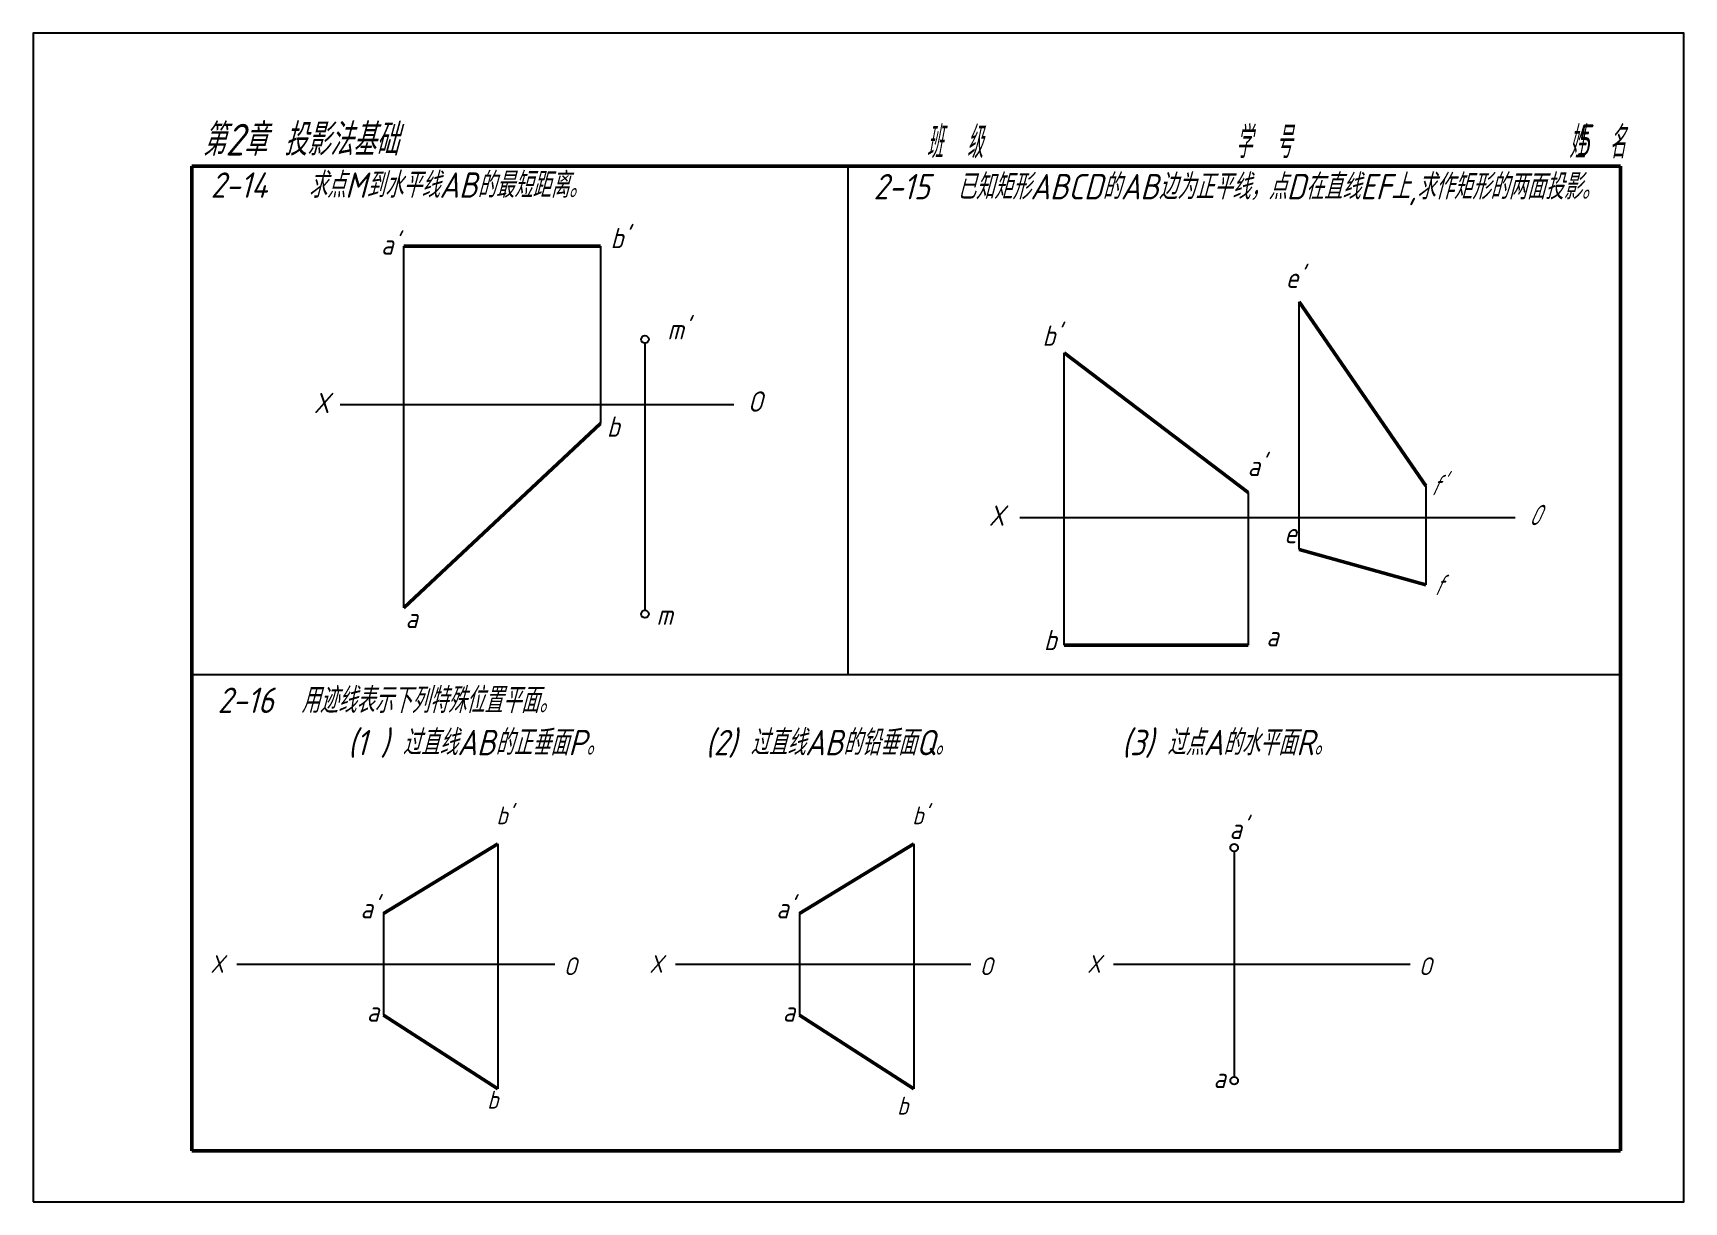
# Model space of a CAD drawing. Extents: x 752 to 2052, y 1826 to 2010.
# Drawn here: x 1531.8 to 1791.8, y 1826.1 to 2010.1 of the extents above; entities that cross this region are included whole.
import ezdxf

# ---------------------------------------------------------------- set-up
doc = ezdxf.new("R2010")
doc.units = 0
doc.header["$MEASUREMENT"] = 0
for name, color, linetype, lineweight in [('文本', 7, 'CONTINUOUS', 25), ('粗实线', 7, 'CONTINUOUS', 50), ('细实线', 7, 'CONTINUOUS', 25)]:
    doc.layers.add(name, color=color, linetype=linetype, lineweight=lineweight)
doc.styles.add('字母', font='gbeitc.shx', dxfattribs={"bigfont": 'gbcbig.shx'})
doc.styles.add('投影标记', font='gbeitc.shx')
doc.styles.add('题目', font='gbeitc.shx', dxfattribs={"bigfont": 'gbcbig.shx'})

msp = doc.modelspace()

# ---------------------------------------------------------------- texts
at = {"layer": '文本', "ltscale": 2, "style": '题目', "width": 0.7}
for s, p in [(' 班  级                     学  号                       姓  名                 ', (1670.64, 1990.4)), (' 5', (1772.88, 1990.74))]:
    msp.add_text(s, height=5, dxfattribs=at).set_placement(p)
at = {"layer": '文本'}
for s, height, style, p in [('2-14   求点M到水平线AB的最短距离。', 4, '题目', (1559.78, 1984.17)), ('2-15  已知矩形ABCD的AB边为正平线，点D在直线EF上,求作矩形的两面投影。', 4, '题目', (1664.18, 1983.92)), ("a'", 3.2, '投影标记', (1586.61, 1975.23)), ("b'", 3.2, '投影标记', (1622.76, 1976.24)), ("e'", 3.2, '投影标记', (1729.09, 1969.98)), ("m'", 3.2, '投影标记', (1631.71, 1961.88)), ("b'", 3.2, '投影标记', (1690.78, 1960.87)), ('X', 3.2, '投影标记', (1576.03, 1950.28)), ('O', 3.2, '投影标记', (1644.37, 1950.5)), ('b', 3.2, '投影标记', (1622.18, 1946.55)), ("a'", 3.2, '投影标记', (1723.08, 1940.36)), ('X', 3.2, '投影标记', (1682.33, 1932.55)), ('e', 3.2, '投影标记', (1728.85, 1929.8)), ('m', 3.2, '投影标记', (1629.99, 1916.95)), ('a', 3.2, '投影标记', (1590.45, 1916.43)), ('b', 3.2, '投影标记', (1691, 1912.96)), ('a', 3.2, '投影标记', (1726.03, 1913.56)), ('2-16  用迹线表示下列特殊位置平面。', 4, '题目', (1560.88, 1903.08)), ('(1 ) 过直线AB的正垂面P。', 4, '题目', (1581.4, 1896.42)), ('(2) 过直线AB的铅垂面Q。', 4, '题目', (1637.72, 1896.42)), ('(3) 过点A的水平面R。', 4, '题目', (1703.28, 1896.42)), ("b'", 2.8, '投影标记', (1604.79, 1885.56)), ("b'", 2.8, '投影标记', (1670.28, 1885.56)), ("a'", 3.2, '投影标记', (1720.22, 1883.25)), ("a'", 3.2, '投影标记', (1583.37, 1870.74)), ("a'", 3.2, '投影标记', (1648.86, 1870.74)), ('X', 2.8, '投影标记', (1559.73, 1862.17)), ('O', 2.8, '投影标记', (1615.39, 1861.81)), ('X', 2.8, '投影标记', (1628.86, 1862.17)), ('O', 2.8, '投影标记', (1680.89, 1861.81)), ('X', 2.8, '投影标记', (1697.82, 1862.17)), ('O', 2.8, '投影标记', (1750.04, 1861.81)), ('a', 3.2, '投影标记', (1584.37, 1854.49)), ('a', 3.2, '投影标记', (1649.87, 1854.49)), ('a', 3.2, '投影标记', (1717.7, 1844.03)), ('b', 2.8, '投影标记', (1603.34, 1840.8)), ('b', 2.8, '投影标记', (1667.9, 1839.86))]:
    msp.add_text(s, height=height, dxfattribs=dict(at, style=style)).set_placement(p)
at = {"layer": '文本', "style": '字母', "oblique": 15, "width": 0.7}
for s, p in [("f'", (1751.9, 1937.35)), ('O', (1767.39, 1932.64)), ('f', (1752.4, 1921.63))]:
    msp.add_text(s, height=3.2, dxfattribs=at).set_placement(p)
at = {"layer": '文本', "insert": (1558.49, 1995.82), "char_height": 5, "attachment_point": 1, "style": '题目'}
msp.add_mtext_dynamic_manual_height_columns('第2章 投影法基础  ', width=108.557, gutter_width=35, heights=[6.48], dxfattribs=at)

# ---------------------------------------------------------------- linework, layer by layer
at = {"layer": '粗实线', "color": 7}
for p, q in [((1781.81, 1989.16), (1556.81, 1989.16)), ((1556.81, 1989.16), (1556.81, 1834.16)), ((1781.81, 1834.16), (1556.81, 1834.16))]:
    msp.add_line(p, q, dxfattribs=at)
at = {"layer": '粗实线'}
for p, q in [((1781.81, 1989.16), (1781.81, 1834.16)), ((1590.18, 1976.58), (1621.18, 1976.58)), ((1751.13, 1938.81), (1731.2, 1967.79)), ((1723.2, 1937.79), (1694.2, 1959.79)), ((1621.18, 1948.64), (1590.18, 1919.64)), ((1731.2, 1928.79), (1751.13, 1923.24)), ((1694.2, 1913.74), (1723.2, 1913.74)), ((1605.01, 1882.48), (1587.01, 1871.52)), ((1670.51, 1882.48), (1652.51, 1871.52)), ((1587.01, 1855.52), (1605.01, 1843.9)), ((1652.51, 1855.52), (1670.51, 1843.9))]:
    msp.add_line(p, q, dxfattribs=at)
at = {"layer": '细实线'}
for p, q in [((1660.17, 1909.11), (1660.17, 1989.16)), ((1590.18, 1919.64), (1590.18, 1976.58)), ((1621.18, 1976.58), (1621.18, 1948.64)), ((1731.2, 1928.79), (1731.2, 1967.79)), ((1628.18, 1961.28), (1628.18, 1919.24)), ((1694.2, 1913.74), (1694.2, 1959.79)), ((1580.18, 1951.64), (1642.18, 1951.64)), ((1723.2, 1937.79), (1723.2, 1913.74)), ((1751.13, 1938.81), (1751.13, 1923.24)), ((1765.2, 1933.79), (1687.2, 1933.79)), ((1605.01, 1882.48), (1605.01, 1843.9)), ((1670.51, 1882.48), (1670.51, 1843.9)), ((1720.97, 1881.29), (1720.97, 1845.79)), ((1587.01, 1871.52), (1587.01, 1855.52)), ((1652.51, 1871.52), (1652.51, 1855.52)), ((1563.88, 1863.52), (1614.01, 1863.52)), ((1633.01, 1863.52), (1679.51, 1863.52)), ((1701.97, 1863.52), (1748.67, 1863.52))]:
    msp.add_line(p, q, dxfattribs=at)
at = {"layer": '细实线', "color": 7}
msp.add_line((1556.81, 1909.11), (1781.81, 1909.11), dxfattribs=at)
msp.add_lwpolyline([(1531.81, 1826.11), (1791.81, 1826.11), (1791.81, 2010.11), (1531.81, 2010.11)], close=True, dxfattribs=at)
at = {"layer": '细实线'}
for centre in [(1628.18, 1961.88), (1628.18, 1918.64), (1720.97, 1881.89), (1720.97, 1845.19)]:
    msp.add_circle(centre, 0.6, dxfattribs=at)

msp.set_redraw_order([(e.dxf.handle, doc.entitydb.next_handle()) for e in msp.query("TEXT MTEXT ATTDEF DIMENSION ARC_DIMENSION")])  # texts and dimensions are drawn at this point

doc.saveas('drawing.dxf')
